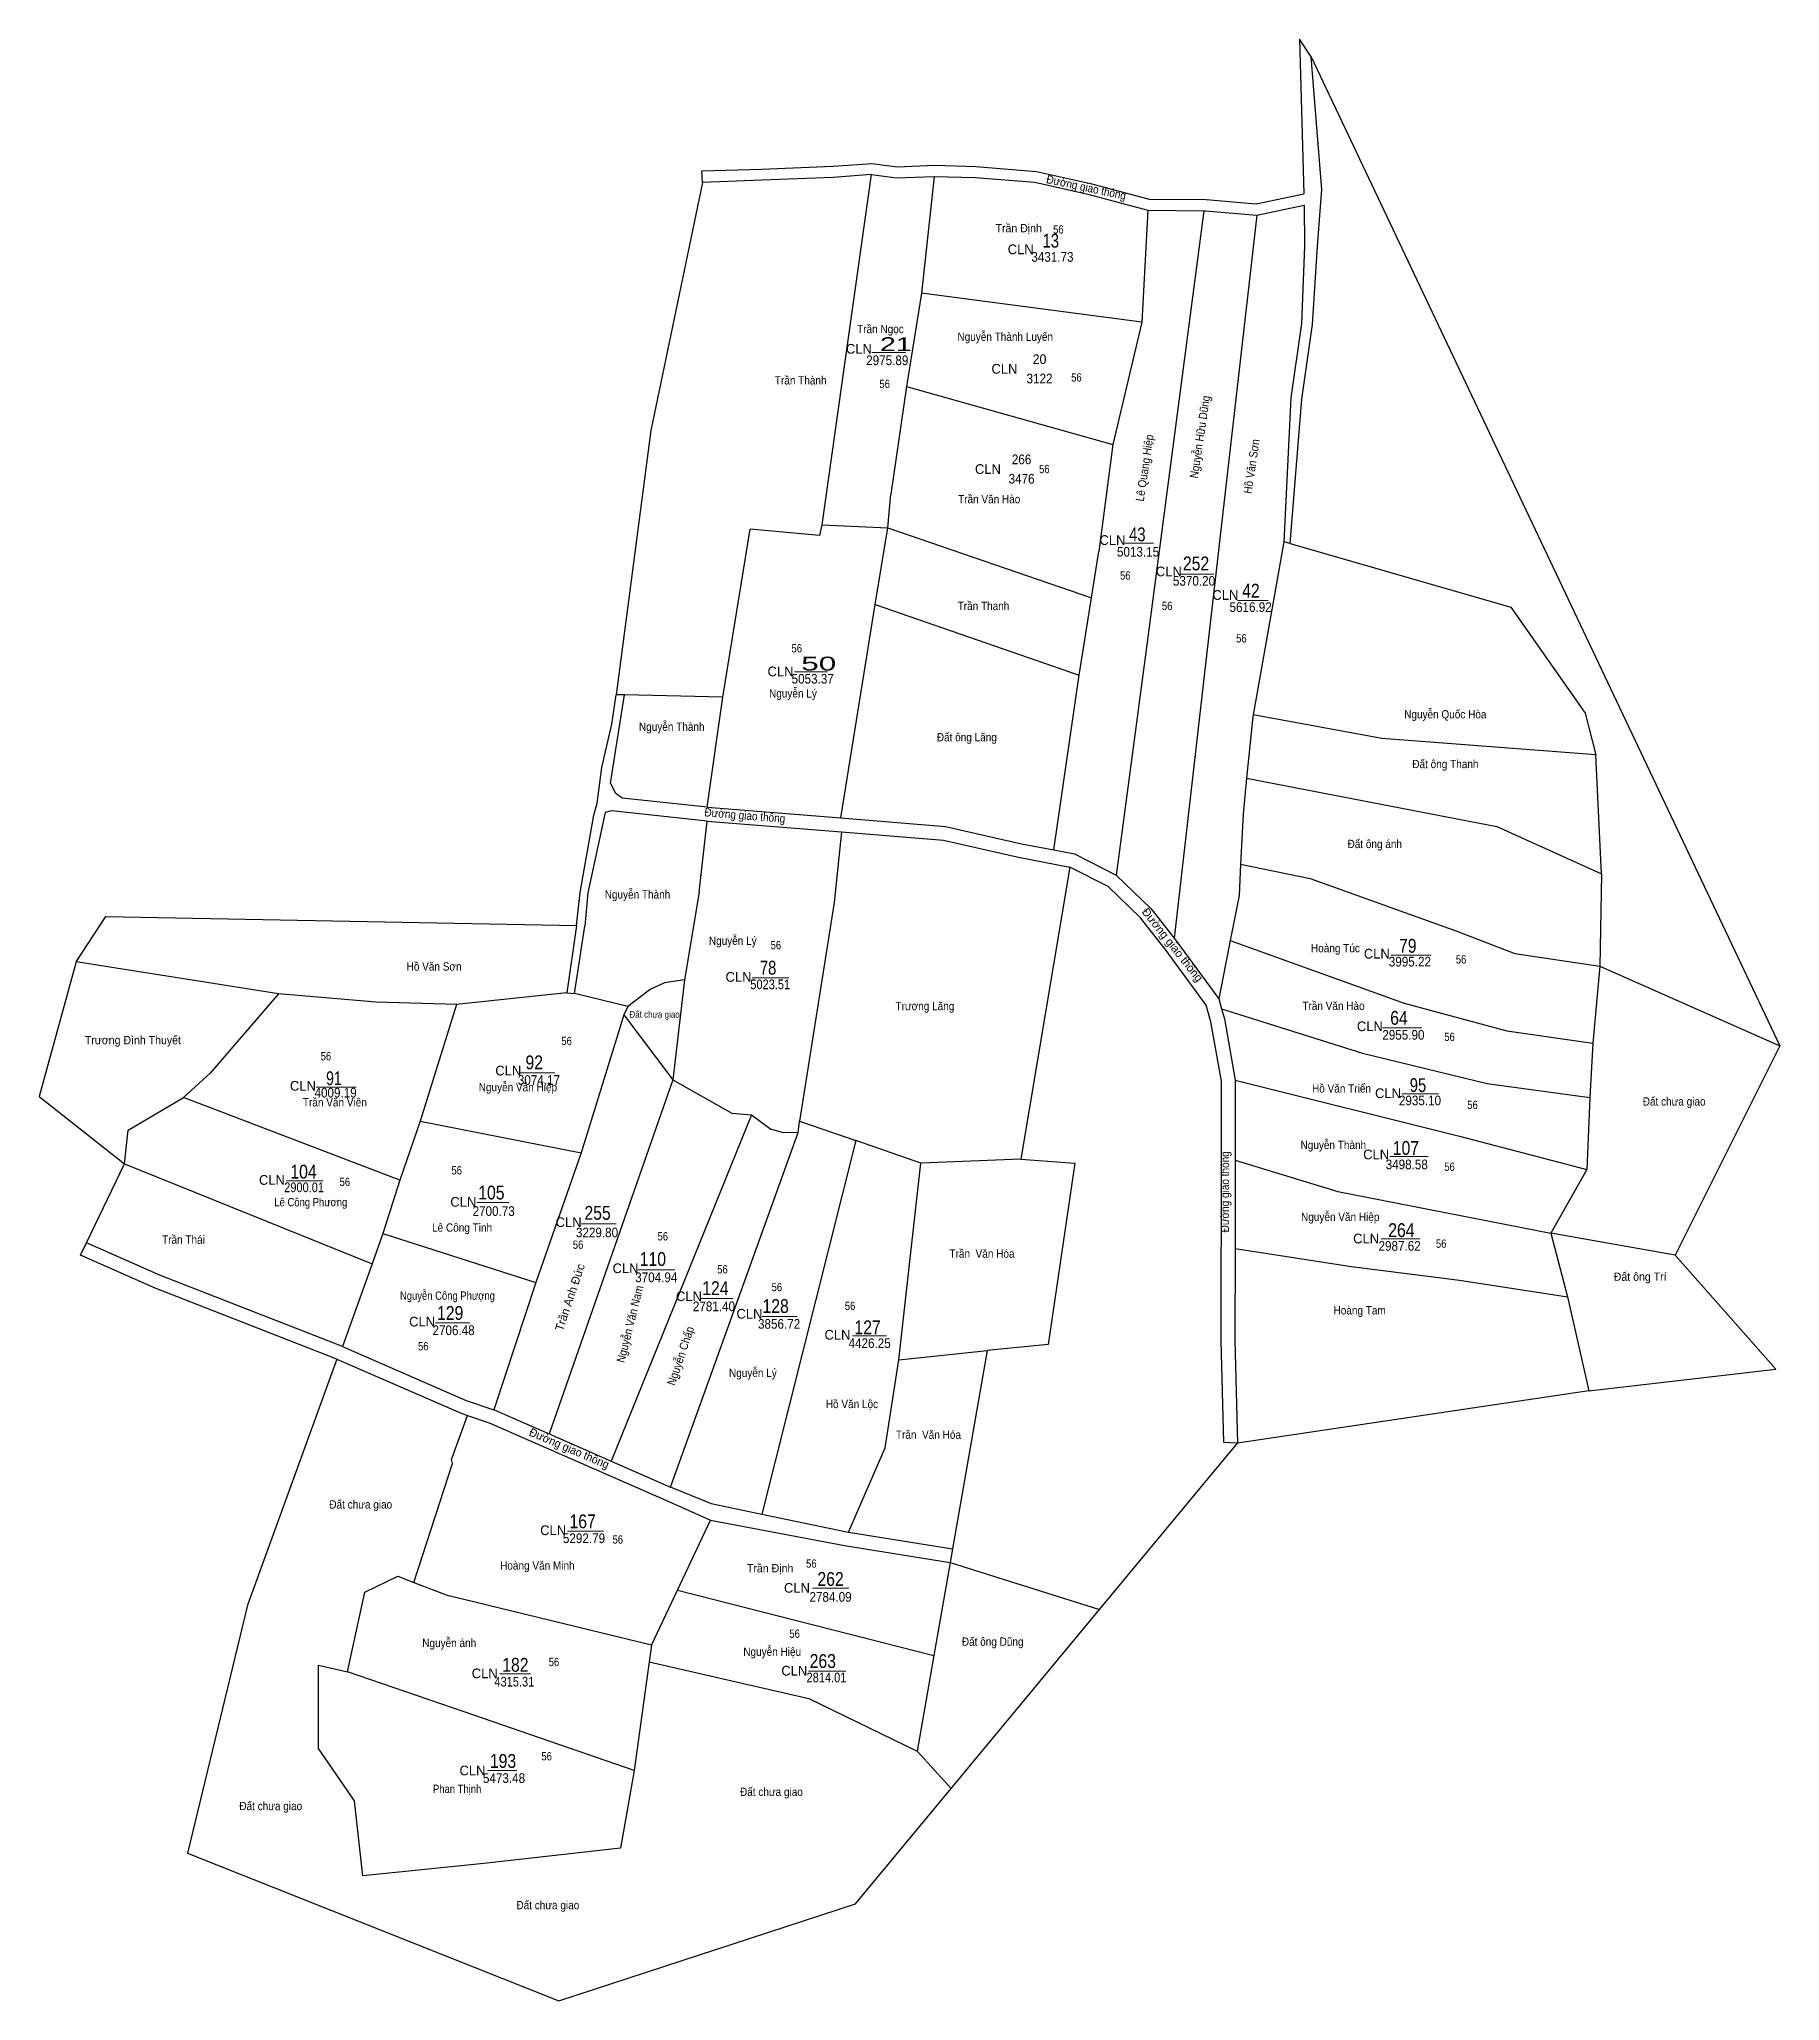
# Model space of a CAD drawing. Header units: metres. Extents: x 533586 to 535027, y 1848292 to 1849819.
# Drawn here: x 534398 to 535027, y 1848292 to 1849000 of the extents above; entities that cross this region are included whole.
import ezdxf
from ezdxf.enums import TextEntityAlignment as Align

# ---------------------------------------------------------------- set-up
doc = ezdxf.new("R2010")
doc.units = ezdxf.units.M
doc.header["$LTSCALE"] = 1.2
for name, color, linetype in [('13', 7, 'Continuous'), ('2', 7, 'Continuous'), ('3', 7, 'Continuous'), ('4', 7, 'Continuous'), ('5', 7, 'Continuous'), ('7', 7, 'Continuous'), ('8', 7, 'Continuous')]:
    doc.layers.add(name, color=color, linetype=linetype)
doc.layers.add('6', color=7, linetype='Continuous', lineweight=25)
doc.layers.add('9', color=7, linetype='Continuous', lineweight=13)

msp = doc.modelspace()

# ---------------------------------------------------------------- texts
at = {"layer": '13'}
for s, width, p in [('20', 0.95, (534759.335, 1848882.76)), ('3122', 0.9, (534759.32, 1848875.76)), ('266', 0.9, (534752.85, 1848846.58)), ('3476', 0.9, (534752.85, 1848839.58))]:
    msp.add_text(s, height=3.5, dxfattribs=dict(at, width=width)).set_placement(p, align=Align.CENTER)
for p in [(534751.34, 1848879.26), (534745.39, 1848843.08)]:
    msp.add_text('CLN', height=3.5, dxfattribs=at).set_placement(p, align=Align.RIGHT)
at = {"layer": '2'}
for s, height, width, p in [('Trần Định', 3, 0.95, (534751.81, 1848930.3)), ('Trần Ngọc', 3, 0.9, (534701.89, 1848893.89)), ('Nguyễn Thành Luyến', 3, 0.9, (534746.945, 1848891.11)), ('Trần Thành', 3, 0.9, (534673.1, 1848875.36)), ('Trần Văn Hào', 3, 0.9, (534741.155, 1848832.48)), ('Trần Thanh', 3, 0.9, (534739.1, 1848793.92)), ('Nguyễn Lý', 3, 0.9, (534670.3, 1848762.35)), ('Nguyễn Quốc Hòa', 3, 0.9, (534905.85, 1848754.81)), ('Nguyễn Thành', 3, 0.9, (534626.525, 1848750.32)), ('Đất ông Lãng', 3, 0.9, (534733.085, 1848746.53)), ('Đất ông Thanh', 3, 0.9, (534905.875, 1848736.85)), ('Đất ông ánh', 3, 0.9, (534880.37, 1848707.99)), ('Nguyễn Thành', 3, 0.9, (534614.165, 1848689.78)), ('Nguyễn Lý', 3, 0.9, (534648.57, 1848673.06)), ('Hoàng Túc', 3, 0.9, (534866.18, 1848670.39)), ('Hồ Văn Sơn', 3, 0.9, (534540.725, 1848663.77)), ('Trương Lãng', 3, 0.9, (534717.945, 1848649.47)), ('Trần Văn Hào', 3, 0.9, (534865.475, 1848649.55)), ('Đất chưa giao', 2.4, 0.9, (534620.33, 1848646.77)), ('Trương Đình Thuyết', 3, 0.95, (534431.965, 1848637.18)), ('Nguyễn Văn Hiệp', 3, 0.9, (534570.99, 1848620.2)), ('Hồ Văn Triển', 3, 0.9, (534868.365, 1848619.73)), ('Trần Văn Viên', 3, 0.9, (534504.905, 1848614.73)), ('Đất chưa giao', 3, 0.9, (534988.47, 1848615.04)), ('Nguyễn Thành', 3, 0.9, (534865.415, 1848599.34)), ('Lê Công Phương', 3, 0.85, (534496.215, 1848578.68)), ('Nguyễn Văn Hiệp', 3, 0.9, (534867.91, 1848573.36)), ('Trần Thái', 3, 0.9, (534450.235, 1848565.15)), ('Lê Công Tinh', 3, 0.9, (534550.825, 1848569.51)), ('Trần  Văn Hóa', 3, 0.9, (534738.56, 1848560.1)), ('Đất ông Trí', 3, 0.95, (534976.2, 1848551.78)), ('Nguyễn Công Phượng', 3, 0.85, (534545.545, 1848544.93)), ('Hoàng Tam', 3, 0.9, (534874.925, 1848539.63)), ('Nguyễn Lý', 3, 0.9, (534655.83, 1848517.04)), ('Hồ Văn Lộc', 3, 0.9, (534691.6, 1848505.82)), ('Trần  Văn Hóa', 3, 0.9, (534719.22, 1848494.74)), ('Đất chưa giao', 3, 0.9, (534514.25, 1848469.56)), ('Hoàng Văn Minh', 3, 0.9, (534578.02, 1848447.5)), ('Trần Định', 3, 0.95, (534662.07, 1848446.52)), ('Nguyễn ánh', 3, 0.9, (534546.18, 1848419.55)), ('Nguyễn Hiệu', 3, 0.9, (534662.815, 1848416.39)), ('Đất ông Dũng', 3, 0.9, (534742.42, 1848420.02)), ('Phan Thịnh', 3, 0.85, (534549.045, 1848366.85)), ('Đất chưa giao', 3, 0.9, (534662.53, 1848365.79)), ('Đất chưa giao', 3, 0.9, (534481.74, 1848360.68)), ('Đất chưa giao', 3, 0.9, (534581.8, 1848324.9))]:
    msp.add_text(s, height=height, dxfattribs=dict(at, width=width)).set_placement(p, align=Align.CENTER)
at = {"layer": '2', "width": 0.9}
for s, rotation, p in [('Nguyễn Hữu Dũng', 81.469, (534818.714, 1848856.222)), ('Lê Quang Hiệp', 81.469, (534798.76, 1848845.012)), ('Hồ Văn Sơn', 81.469, (534837.362, 1848845.592)), ('Nguyễn Văn Nam', 76, (534612.881, 1848535.832)), ('Nguyễn Chấp', 71.307, (534631.128, 1848524.204))]:
    msp.add_text(s, height=3, rotation=rotation, dxfattribs=at).set_placement(p, align=Align.CENTER)
at = {"layer": '2'}
msp.add_text('Trần Anh Đức', height=3, rotation=71.307, dxfattribs=at).set_placement((534591.2, 1848545.364), align=Align.CENTER)
at = {"layer": '3'}
for p in [(534757.22, 1848922.4), (534698.8, 1848886.49), (534790.35, 1848817.44), (534810.7, 1848806.12), (534831.13, 1848797.61), (534670.5, 1848770.02), (534885.79, 1848668.13), (534655.32, 1848659.72), (534883.28, 1848641.91), (534498.05, 1848620.41), (534572.19, 1848625.91), (534889.84, 1848617.75), (534885.56, 1848595.65), (534486.85, 1848586.44), (534555.97, 1848578.53), (534593.97, 1848571.2), (534881.93, 1848565.28), (534614.53, 1848554.55), (534637.45, 1848544.46), (534541.07, 1848535.3), (534659.27, 1848538.13), (534691.06, 1848530.55), (534588.4, 1848459.98), (534676.43, 1848439.18), (534563.69, 1848408.31), (534675.47, 1848409.28), (534559.26, 1848373.25)]:
    msp.add_text('CLN', height=3.5, dxfattribs=at).set_placement(p, align=Align.RIGHT)
at = {"layer": '4'}
for s, width, p in [('13', 0.8, (534763.375, 1848924.76)), ('21', 1.55, (534707.46, 1848887.4)), ('43', 0.8, (534794.635, 1848818.77)), ('252', 0.85, (534815.855, 1848808.26)), ('42', 0.85, (534835.66, 1848798.41)), ('50', 1.7, (534679.61, 1848772.1)), ('79', 0.85, (534892.3, 1848670.22)), ('78', 0.8, (534661.33, 1848662.31)), ('64', 0.85, (534889.11, 1848644.21)), ('92', 0.85, (534576.88, 1848628.13)), ('91', 0.75, (534504.54, 1848622.42)), ('95', 0.8, (534895.975, 1848619.93)), ('107', 0.85, (534891.625, 1848597.25)), ('104', 0.85, (534493.575, 1848588.68)), ('105', 0.85, (534561.42, 1848581.14)), ('255', 0.85, (534599.76, 1848573.82)), ('264', 0.85, (534889.975, 1848567.57)), ('110', 0.85, (534619.725, 1848557.14)), ('124', 0.85, (534642.295, 1848546.63)), ('128', 0.85, (534664.055, 1848540.17)), ('129', 0.85, (534546.535, 1848537.67)), ('127', 0.85, (534697.245, 1848532.49)), ('167', 0.85, (534594.365, 1848462.45)), ('262', 0.85, (534683.875, 1848441.64)), ('182', 0.85, (534570.075, 1848410.66)), ('263', 0.85, (534681.08, 1848412.02)), ('193', 0.85, (534565.61, 1848375.94))]:
    msp.add_text(s, height=5, dxfattribs=dict(at, width=width)).set_placement(p, align=Align.CENTER)
at = {"layer": '5'}
for s, width, p in [('3431.73', 0.9, (534763.985, 1848919.67)), ('2975.89', 0.9, (534704.355, 1848882.35)), ('5013.15', 0.9, (534794.91, 1848813.2)), ('5370.20', 0.9, (534815.11, 1848802.73)), ('5616.92', 0.9, (534835.555, 1848793.24)), ('5053.37', 0.9, (534677.425, 1848767.36)), ('3995.22', 0.9, (534893.055, 1848665.25)), ('5023.51', 0.85, (534662.09, 1848657.06)), ('2955.90', 0.9, (534890.71, 1848638.82)), ('3074.17', 0.9, (534578.575, 1848622.52)), ('4009.19', 0.9, (534505.165, 1848617.94)), ('2935.10', 0.9, (534896.7, 1848615.14)), ('3498.58', 0.9, (534891.925, 1848592.04)), ('2900.01', 0.85, (534493.79, 1848583.78)), ('2700.73', 0.9, (534562.235, 1848575.2)), ('3229.80', 0.9, (534599.55, 1848567.47)), ('2987.62', 0.9, (534889.345, 1848562.63)), ('3704.94', 0.9, (534620.95, 1848551.29)), ('2781.40', 0.9, (534641.77, 1848540.81)), ('3856.72', 0.9, (534665.295, 1848534.48)), ('2706.48', 0.9, (534547.765, 1848532.19)), ('4426.25', 0.9, (534697.99, 1848527.52)), ('5292.79', 0.9, (534594.855, 1848457.09)), ('2784.09', 0.9, (534683.875, 1848435.92)), ('4315.31', 0.85, (534569.7, 1848405.31)), ('2814.01', 0.85, (534682.4, 1848406.83)), ('5473.48', 0.9, (534565.975, 1848370.51))]:
    msp.add_text(s, height=3.5, dxfattribs=dict(at, width=width)).set_placement(p, align=Align.CENTER)
at = {"layer": '7', "width": 0.85}
for p in [(534768.02, 1848929.84), (534774.55, 1848876.4), (534705.31, 1848874.08), (534762.96, 1848843.35), (534792.19, 1848804.9), (534807.3, 1848793.94), (534673.58, 1848778.63), (534834.12, 1848782.22), (534666.03, 1848671.45), (534913.43, 1848666.33), (534590.47, 1848636.87), (534909.27, 1848638.36), (534503.58, 1848631.37), (534917.58, 1848613.79), (534510.38, 1848586.01), (534550.79, 1848590.17), (534909.27, 1848591.48), (534594.61, 1848563.33), (534625.21, 1848566.35), (534906.25, 1848563.7), (534646.74, 1848554.45), (534666.38, 1848548.02), (534692.82, 1848541.21), (534538.71, 1848526.66), (534608.95, 1848456.91), (534678.84, 1848448.22), (534672.79, 1848422.89), (534585.91, 1848412.69), (534583.27, 1848378.66)]:
    msp.add_text('56', height=3, dxfattribs=at).set_placement(p, align=Align.RIGHT)
at = {"layer": '8'}
for rotation, width, p in [(347.941, 0.9, (534775.897, 1848945.056)), (355.386, 0.9, (534652.824, 1848718.305)), (89.924, 0.9, (534827.759, 1848583.908)), (336.799, 0.95, (534588.939, 1848489.938))]:
    msp.add_text('Đường giao thông', height=3, rotation=rotation, dxfattribs=dict(at, width=width)).set_placement(p, align=Align.CENTER)
msp.add_text('Đường giao thông', height=3, rotation=308.38, dxfattribs=at).set_placement((534806.175, 1848672.151), align=Align.CENTER)

# ---------------------------------------------------------------- linework, layer by layer
at = {"layer": '6'}
for p, q in [((534853.22, 1849000), (534854.73, 1848944.21)), ((534857.4, 1848993.65), (534853.22, 1849000)), ((534861.26, 1848945.72), (534857.4, 1848993.65)), ((534857.4, 1848993.65), (535026.61, 1848636.58)), ((534698.52, 1848951.13), (534680.78, 1848824.64)), ((534721.28, 1848950.48), (534716.66, 1848908.33)), ((534798.41, 1848938.28), (534796.22, 1848897.81)), ((534798.41, 1848938.28), (534818.67, 1848938.1)), ((534837.85, 1848936.54), (534807.9, 1848675.53)), ((534716.66, 1848908.33), (534711.29, 1848874.61)), ((534796.22, 1848897.81), (534716.66, 1848908.33)), ((534796.22, 1848897.81), (534785.75, 1848853.69)), ((534711.29, 1848874.61), (534705.7, 1848835.81)), ((534711.29, 1848874.61), (534785.75, 1848853.69)), ((534785.75, 1848853.69), (534780.77, 1848815.06)), ((534704.5, 1848823.58), (534705.7, 1848835.81)), ((534645.06, 1848763.18), (534654.83, 1848823.08)), ((534680.78, 1848824.64), (534704.5, 1848823.58)), ((534700.03, 1848795.95), (534704.5, 1848823.58)), ((534704.5, 1848823.58), (534778.11, 1848798.34)), ((534849.87, 1848817.9), (534847.5, 1848818.53)), ((534687.57, 1848718.9), (534700.03, 1848795.95)), ((534700.03, 1848795.95), (534773.67, 1848770.46)), ((534764.48, 1848707.33), (534773.67, 1848770.46)), ((534609.47, 1848763.29), (534606.51, 1848763.36)), ((534644.96, 1848762.45), (534609.47, 1848763.29)), ((534962.21, 1848698.66), (534960.17, 1848741.65)), ((534639.38, 1848722.79), (534687.57, 1848718.9)), ((534636.45, 1848692.12), (534639.35, 1848717.77)), ((534639.35, 1848717.77), (534687.83, 1848713.86)), ((534687.83, 1848713.86), (534685.13, 1848688.36)), ((534962.21, 1848698.66), (534961.59, 1848665.38)), ((534636.45, 1848692.12), (534631.17, 1848660.49)), ((534592.14, 1848680), (534588.61, 1848655.69)), ((534591.41, 1848655.54), (534595.21, 1848679.85)), ((534484.52, 1848655.33), (534411.51, 1848666.92)), ((534631.17, 1848660.49), (534626.94, 1848624.29)), ((534548.8, 1848651.56), (534535.67, 1848609.42)), ((534588.61, 1848655.69), (534548.8, 1848651.56)), ((534588.61, 1848655.69), (534591.41, 1848655.54)), ((534610.64, 1848650.82), (534591.41, 1848655.54)), ((534824.06, 1848653.54), (534825.07, 1848649.98)), ((534609.22, 1848647.78), (534593.82, 1848598.03)), ((534610.64, 1848650.82), (534609.22, 1848647.78)), ((534609.22, 1848647.78), (534626.94, 1848624.29)), ((534626.94, 1848624.29), (534582.22, 1848496.52)), ((534829.98, 1848624.26), (534829.99, 1848595.31)), ((534430.27, 1848606.21), (534450.27, 1848617.91)), ((534528.4, 1848588.06), (534450.27, 1848617.91)), ((534535.67, 1848609.42), (534528.4, 1848588.06)), ((534535.67, 1848609.42), (534593.82, 1848598.03)), ((534655.33, 1848611.75), (534604.61, 1848486.72)), ((534655.33, 1848611.75), (534662.29, 1848606.54)), ((534672.2, 1848605.37), (534672.69, 1848609.44)), ((534428.99, 1848593.97), (534430.27, 1848606.21)), ((534626.07, 1848477.32), (534672.2, 1848605.37)), ((534692.97, 1848602.43), (534659.04, 1848467.54)), ((534716.48, 1848594.3), (534692.97, 1848602.43)), ((534829.99, 1848595.31), (534829.94, 1848563.47)), ((534428.99, 1848593.97), (534518.32, 1848557.89)), ((534708.47, 1848523.3), (534716.48, 1848594.3)), ((534522.18, 1848568.87), (534577.52, 1848551.15)), ((534988.86, 1848561.05), (534944, 1848569)), ((534708.47, 1848523.3), (534740.45, 1848526.65)), ((534740.45, 1848526.65), (534727.92, 1848455.03)), ((534547.06, 1848487.27), (534552.81, 1848503.18)), ((534690.37, 1848461.01), (534727.92, 1848455.03)), ((534727.92, 1848455.03), (534727.06, 1848450.11)), ((534727.06, 1848450.11), (534721.17, 1848416.46)), ((534727.06, 1848450.11), (534781.01, 1848433.09)), ((534628.6, 1848440.09), (534721.17, 1848416.46)), ((534619.22, 1848420.29), (534546.09, 1848438)), ((534721.17, 1848416.46), (534715.14, 1848381.98)), ((534715.14, 1848381.98), (534727.48, 1848368.56))]:
    msp.add_line(p, q, dxfattribs=at)
for points in [[(534637.69, 1848948.27), (534637.42, 1848952.52), (534658.91, 1848953.13), (534684.72, 1848954.15), (534684.78, 1848954.14), (534698.75, 1848955.16), (534707.91, 1848953.97), (534721.54, 1848954.49), (534736.32, 1848954.04), (534758.23, 1848952.3), (534777.73, 1848947.96), (534798.95, 1848942.28), (534819.44, 1848942.09), (534837.59, 1848940.58), (534854.73, 1848944.21)], [(534698.52, 1848951.13), (534684.76, 1848950.14), (534659.07, 1848949.13), (534637.69, 1848948.27)], [(534698.52, 1848951.13), (534698.63, 1848951.14), (534707.73, 1848949.95), (534721.28, 1848950.48), (534721.56, 1848950.49), (534736.1, 1848950.04), (534757.63, 1848948.34), (534776.77, 1848944.08), (534798.41, 1848938.28)], [(534637.69, 1848948.27), (534618.93, 1848858.77), (534606.51, 1848763.36)], [(534849.87, 1848817.9), (534853.99, 1848870.11), (534857.91, 1848897.01), (534859.72, 1848925.3), (534861.26, 1848945.72)], [(534818.67, 1848938.1), (534797.78, 1848779.51), (534787.03, 1848698.21)], [(534818.67, 1848938.1), (534819.26, 1848938.09), (534837.85, 1848936.54), (534854.92, 1848940.15), (534855.01, 1848925.34), (534853.93, 1848897.37), (534850.01, 1848870.55), (534847.5, 1848818.53)], [(534680.78, 1848824.64), (534679.92, 1848820.89), (534654.83, 1848823.08)], [(534773.67, 1848770.46), (534778.11, 1848798.34), (534780.77, 1848815.06)], [(534847.5, 1848818.53), (534836.49, 1848756.12), (534836.18, 1848754.34), (534834.11, 1848733.25), (534832.83, 1848720.25), (534831.93, 1848702.22), (534831.37, 1848690.92)], [(534849.87, 1848817.9), (534929.49, 1848794.98), (534956.37, 1848756.74), (534960.17, 1848741.65)], [(534592.14, 1848680), (534593.44, 1848691.97), (534598.36, 1848719.88), (534599.63, 1848724.19), (534601.32, 1848737.03), (534604.95, 1848752.68), (534606.51, 1848763.36)], [(534639.38, 1848722.79), (534608.63, 1848726.03), (534606.3, 1848727.75), (534604.43, 1848731.46), (534609.47, 1848763.29)], [(534639.38, 1848722.79), (534644.96, 1848762.45), (534645.06, 1848763.18)], [(534960.17, 1848741.65), (534882.98, 1848747.58), (534836.49, 1848756.12)], [(534834.11, 1848733.25), (534924.46, 1848715.8), (534962.21, 1848698.66)], [(534639.35, 1848717.77), (534604.82, 1848721.4), (534602.49, 1848720.86), (534596.18, 1848691.86), (534595.21, 1848679.85)], [(534687.57, 1848718.9), (534725.38, 1848715.85), (534752.81, 1848709.58), (534764.48, 1848707.33), (534771.94, 1848705.89), (534787.03, 1848698.21), (534799.46, 1848686.18), (534807.9, 1848675.53), (534808.67, 1848674.56), (534824.06, 1848653.54)], [(534687.83, 1848713.86), (534724.62, 1848710.89), (534751.77, 1848704.68), (534770.3, 1848701.11)], [(534770.3, 1848701.11), (534752.53, 1848595.67), (534716.48, 1848594.3)], [(534830.86, 1848493.18), (534825.85, 1848493.37), (534824.9, 1848530.25), (534824.99, 1848597.97), (534824.98, 1848623.82), (534821.22, 1848645.25), (534819.5, 1848651.3), (534804.69, 1848671.52), (534795.74, 1848682.82), (534784.09, 1848694.09), (534770.3, 1848701.11)], [(534831.93, 1848702.22), (534857, 1848697), (534910, 1848678), (534931, 1848670), (534961.59, 1848665.38)], [(534685.13, 1848688.36), (534672.69, 1848609.44), (534692.97, 1848602.43)], [(534831.37, 1848690.92), (534828.19, 1848674.65), (534824.06, 1848653.54)], [(534411.51, 1848666.92), (534422.15, 1848683.33), (534592.14, 1848680)], [(534828.19, 1848674.65), (534891, 1848652), (534928, 1848642), (534959.11, 1848637.55)], [(534411.51, 1848666.92), (534398.15, 1848618.37), (534428.99, 1848593.97)], [(534631.17, 1848660.49), (534623.9, 1848659.36), (534618.79, 1848656.99), (534610.64, 1848650.82)], [(534961.59, 1848665.38), (534959.11, 1848637.55), (534958, 1848618)], [(534961.59, 1848665.38), (535026.61, 1848636.58), (534988.86, 1848561.05)], [(534484.52, 1848655.33), (534459.9, 1848626.77), (534450.27, 1848617.91)], [(534548.8, 1848651.56), (534519.81, 1848652.4), (534484.52, 1848655.33)], [(534825.07, 1848649.98), (534876, 1848634), (534921, 1848623), (534958, 1848618)], [(534825.07, 1848649.98), (534826.1, 1848646.37), (534829.98, 1848624.26)], [(534626.94, 1848624.29), (534648.19, 1848612.27), (534655.33, 1848611.75)], [(534829.98, 1848624.26), (534911, 1848604), (534957, 1848592)], [(534958, 1848618), (534957, 1848592), (534944, 1848569), (534950, 1848546)], [(534672.2, 1848605.37), (534666.94, 1848605.17), (534662.29, 1848606.54)], [(534593.82, 1848598.03), (534577.52, 1848551.15), (534562.28, 1848505.24)], [(534752.53, 1848595.67), (534772.04, 1848594.22), (534762.47, 1848528.82), (534740.45, 1848526.65)], [(534829.99, 1848595.31), (534867, 1848584), (534944, 1848569)], [(534413.03, 1848561.04), (534415.21, 1848565.54), (534428.99, 1848593.97)], [(534528.4, 1848588.06), (534522.18, 1848568.87), (534518.32, 1848557.89), (534507.66, 1848528.04)], [(534505.6, 1848523.49), (534439.98, 1848549.1), (534413.03, 1848561.04)], [(534507.66, 1848528.04), (534441.9, 1848553.72), (534415.21, 1848565.54)], [(534829.94, 1848563.47), (534829.9, 1848530.31), (534830.86, 1848493.18)], [(534829.94, 1848563.47), (534872, 1848557), (534911, 1848552), (534950, 1848546)], [(534957.69, 1848512.12), (535025.23, 1848519.91), (534988.86, 1848561.05)], [(534950, 1848546), (534957.69, 1848512.12), (534830.86, 1848493.18)], [(534507.66, 1848528.04), (534552.35, 1848508.6), (534562.28, 1848505.24), (534562.4, 1848505.2), (534582.22, 1848496.52)], [(534505.6, 1848523.49), (534473.38, 1848434.63), (534451.67, 1848345.13), (534585.75, 1848291.87), (534692.89, 1848326.85), (534727.48, 1848368.56)], [(534505.6, 1848523.49), (534550.55, 1848503.94), (534552.81, 1848503.18), (534560.6, 1848500.54), (534624.59, 1848472.52), (534640.57, 1848465.4), (534688.87, 1848456.19), (534727.06, 1848450.11)], [(534690.37, 1848461.01), (534703.59, 1848491.48), (534708.47, 1848523.3)], [(534582.22, 1848496.52), (534604.61, 1848486.72), (534626.07, 1848477.32)], [(534727.48, 1848368.56), (534781.01, 1848433.09), (534830.86, 1848493.18)], [(534533.44, 1848442.88), (534547.36, 1848485.88), (534547.06, 1848487.27)], [(534626.07, 1848477.32), (534626.53, 1848477.12), (534640.72, 1848471.37), (534659.04, 1848467.54), (534689.77, 1848461.11), (534690.37, 1848461.01)], [(534619.22, 1848420.29), (534628.6, 1848440.09), (534640.57, 1848465.4)], [(534509.49, 1848410.64), (534515.68, 1848439.34), (534527.62, 1848445.13)], [(534527.62, 1848445.13), (534533.44, 1848442.88), (534546.09, 1848438)], [(534619.22, 1848420.29), (534618.39, 1848414.23), (534613, 1848375)], [(534613, 1848375), (534608, 1848347), (534558.68, 1848341.48), (534515, 1848337), (534512, 1848364), (534499, 1848383), (534499, 1848413), (534509.49, 1848410.64)], [(534613, 1848375), (534551.55, 1848396.17), (534509.49, 1848410.64)], [(534618.39, 1848414.23), (534676, 1848401), (534715.14, 1848381.98)]]:
    msp.add_lwpolyline(points, dxfattribs=at)
at = {"layer": '9'}
for p, q in [((534698.79, 1848886.95), (534710.94, 1848886.95)), ((534790.08, 1848818.06), (534800.53, 1848818.06)), ((534810.33, 1848806.92), (534822.31, 1848806.92)), ((534830.79, 1848797.43), (534841.88, 1848797.43)), ((534670.88, 1848771.66), (534682.82, 1848771.66)), ((534886.21, 1848669.36), (534900.68, 1848669.36)), ((534655.63, 1848661.1), (534668.85, 1848661.1)), ((534883.12, 1848643.15), (534897.38, 1848643.15)), ((534571.81, 1848626.86), (534584.31, 1848626.86)), ((534498.18, 1848621.69), (534512.63, 1848621.69)), ((534890.27, 1848619.33), (534903.37, 1848619.33)), ((534885.87, 1848596.63), (534899.62, 1848596.63)), ((534487.43, 1848587.9), (534500.67, 1848587.9)), ((534556.21, 1848580.06), (534567.67, 1848580.06)), ((534593.78, 1848572.37), (534606.44, 1848572.37)), ((534882.64, 1848566.96), (534896.7, 1848566.96)), ((534614.3, 1848555.72), (534627.6, 1848555.72)), ((534637.05, 1848545.37), (534648.68, 1848545.37)), ((534659.22, 1848538.89), (534671.78, 1848538.89)), ((534541.24, 1848536.65), (534553.6, 1848536.65)), ((534691.75, 1848531.9), (534704.07, 1848531.9)), ((534588.9, 1848461.36), (534601.95, 1848461.36)), ((534677.37, 1848440.78), (534690.51, 1848440.78)), ((534675.89, 1848410.88), (534689.37, 1848410.88)), ((534564.34, 1848409.88), (534575.59, 1848409.88)), ((534559.98, 1848375), (534570.6, 1848375))]:
    msp.add_line(p, q, dxfattribs=at)

msp.set_redraw_order([(e.dxf.handle, doc.entitydb.next_handle()) for e in msp.query("TEXT MTEXT ATTDEF DIMENSION ARC_DIMENSION")])  # texts and dimensions are drawn at this point

doc.saveas('drawing.dxf')
